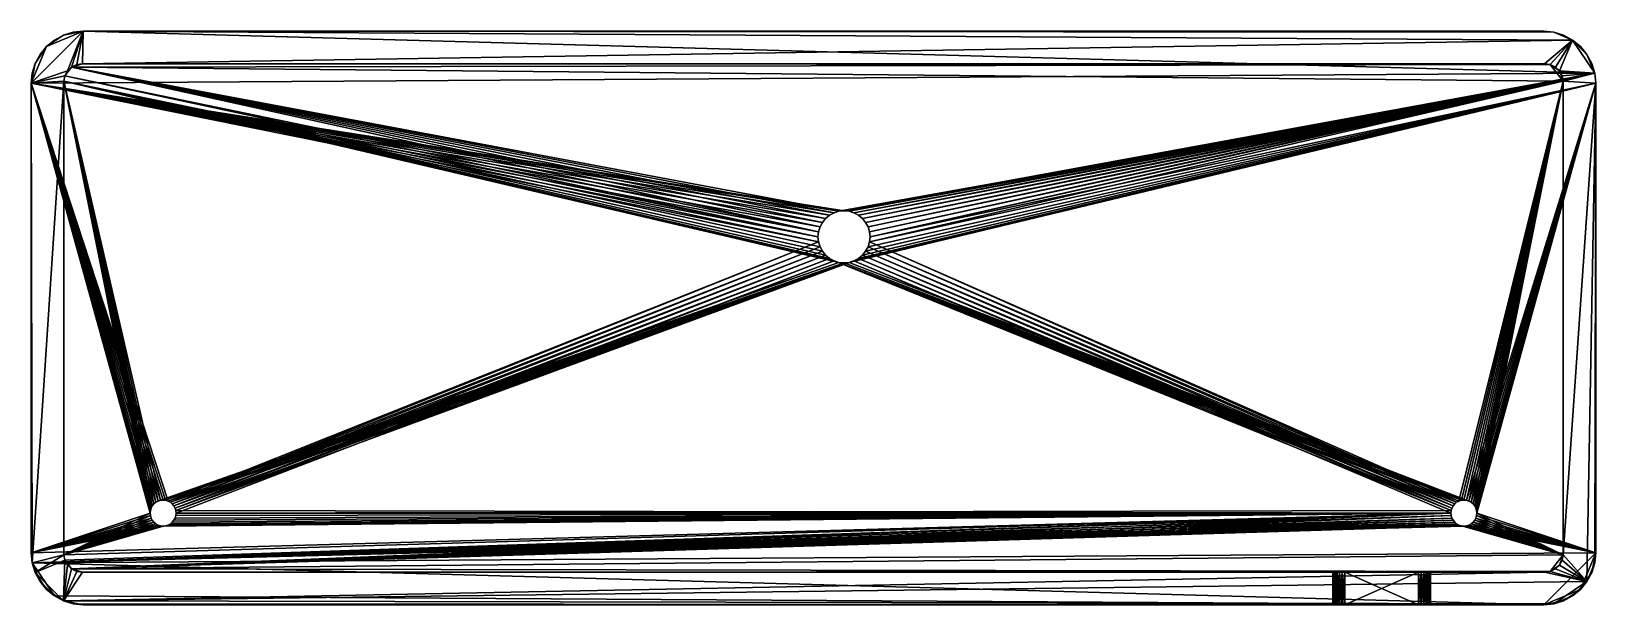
# Model space of a CAD drawing. Extents: x -0.12 to 0.12, y -0.044 to 0.044.
import ezdxf

# ---------------------------------------------------------------- set-up
doc = ezdxf.new("R2010")
doc.units = 0

msp = doc.modelspace()

# ---------------------------------------------------------------- linework, layer by layer
for points in [[(-0.11227, 0.0441, 0.016), (-0.11793, 0.04176, 0.016), (-0.12027, 0.0361, 0.016)], [(-0.11227, 0.0441, 0.016), (-0.12027, 0.0361, 0.016), (-0.11472, 0.038, 0.016)], [(-0.12027, 0.0361, -0.003), (-0.11793, 0.04176, -0.003), (-0.11227, 0.0441, -0.003)], [(-0.12027, 0.0361, -0.003), (-0.11227, 0.0441, -0.003), (0.12012, 0.03766, -0.003)], [(-0.11227, 0.0441, 0.016), (-0.11533, 0.04349, 0.016), (-0.11793, 0.04176, 0.016)], [(-0.11793, 0.04176, -0.003), (-0.11533, 0.04349, -0.003), (-0.11227, 0.0441, -0.003)], [(-0.11533, 0.04349, 0.016), (-0.11671, 0.04275, 0.016), (-0.11793, 0.04176, 0.016)], [(-0.11793, 0.04176, -0.003), (-0.11671, 0.04275, -0.003), (-0.11533, 0.04349, -0.003)], [(-0.11533, 0.04349, -0.003), (-0.11671, 0.04275, -0.003), (-0.11671, 0.04275, 0.016)], [(-0.11533, 0.04349, -0.003), (-0.11671, 0.04275, 0.016), (-0.11533, 0.04349, 0.016)], [(-0.11227, 0.0441, 0.016), (-0.11383, 0.04395, 0.016), (-0.11533, 0.04349, 0.016)], [(-0.11533, 0.04349, -0.003), (-0.11383, 0.04395, -0.003), (-0.11227, 0.0441, -0.003)], [(-0.11383, 0.04395, -0.003), (-0.11533, 0.04349, -0.003), (-0.11533, 0.04349, 0.016)], [(-0.11383, 0.04395, -0.003), (-0.11533, 0.04349, 0.016), (-0.11383, 0.04395, 0.016)], [(-0.11227, 0.0441, 0.016), (-0.11472, 0.038, 0.016), (-0.11408, 0.03859, 0.016)], [(-0.11227, 0.0441, 0.016), (-0.11408, 0.03859, 0.016), (-0.11328, 0.03897, 0.016)], [(-0.11227, 0.0441, -0.003), (-0.11383, 0.04395, -0.003), (-0.11383, 0.04395, 0.016)], [(-0.11227, 0.0441, -0.003), (-0.11383, 0.04395, 0.016), (-0.11227, 0.0441, 0.016)], [(-0.11227, 0.0441, 0.016), (-0.11328, 0.03897, 0.016), (-0.11239, 0.0391, 0.016)], [(-0.11239, 0.0391, 0.016), (0.11671, 0.04275, 0.016), (-0.11227, 0.0441, 0.016)], [(0.11383, 0.04395, 0.016), (0.11227, 0.0441, 0.016), (-0.11227, 0.0441, 0.016)], [(0.11671, 0.04275, 0.016), (0.11383, 0.04395, 0.016), (-0.11227, 0.0441, 0.016)], [(0.11227, 0.0441, -0.003), (-0.11227, 0.0441, -0.003), (-0.11227, 0.0441, 0.016)], [(0.11227, 0.0441, -0.003), (-0.11227, 0.0441, 0.016), (0.11227, 0.0441, 0.016)], [(-0.11227, 0.0441, -0.003), (0.11227, 0.0441, -0.003), (0.11383, 0.04395, -0.003)], [(-0.11227, 0.0441, -0.003), (0.11383, 0.04395, -0.003), (0.11671, 0.04275, -0.003)], [(-0.11227, 0.0441, -0.003), (0.11671, 0.04275, -0.003), (0.12012, 0.03766, -0.003)], [(0.11383, 0.04395, -0.003), (0.11227, 0.0441, -0.003), (0.11227, 0.0441, 0.016)], [(0.11383, 0.04395, -0.003), (0.11227, 0.0441, 0.016), (0.11383, 0.04395, 0.016)], [(0.11671, 0.04275, 0.016), (0.11533, 0.04349, 0.016), (0.11383, 0.04395, 0.016)], [(0.11533, 0.04349, -0.003), (0.11383, 0.04395, -0.003), (0.11383, 0.04395, 0.016)], [(0.11533, 0.04349, -0.003), (0.11383, 0.04395, 0.016), (0.11533, 0.04349, 0.016)], [(0.11383, 0.04395, -0.003), (0.11533, 0.04349, -0.003), (0.11671, 0.04275, -0.003)], [(0.11671, 0.04275, -0.003), (0.11533, 0.04349, -0.003), (0.11533, 0.04349, 0.016)], [(0.11671, 0.04275, -0.003), (0.11533, 0.04349, 0.016), (0.11671, 0.04275, 0.016)], [(-0.11793, 0.04176, 0.016), (-0.11966, 0.03916, 0.016), (-0.12027, 0.0361, 0.016)], [(-0.12027, 0.0361, -0.003), (-0.11966, 0.03916, -0.003), (-0.11793, 0.04176, -0.003)], [(-0.11793, 0.04176, 0.016), (-0.11892, 0.04054, 0.016), (-0.11966, 0.03916, 0.016)], [(-0.11966, 0.03916, -0.003), (-0.11892, 0.04054, -0.003), (-0.11793, 0.04176, -0.003)], [(-0.11793, 0.04176, -0.003), (-0.11892, 0.04054, -0.003), (-0.11892, 0.04054, 0.016)], [(-0.11793, 0.04176, -0.003), (-0.11892, 0.04054, 0.016), (-0.11793, 0.04176, 0.016)], [(-0.11671, 0.04275, -0.003), (-0.11793, 0.04176, -0.003), (-0.11793, 0.04176, 0.016)], [(-0.11671, 0.04275, -0.003), (-0.11793, 0.04176, 0.016), (-0.11671, 0.04275, 0.016)], [(-0.11239, 0.0391, 0.016), (0.11239, 0.0391, 0.016), (0.11671, 0.04275, 0.016)], [(0.11239, 0.0391, 0.016), (0.11328, 0.03897, 0.016), (0.11671, 0.04275, 0.016)], [(0.11328, 0.03897, 0.016), (0.11408, 0.03859, 0.016), (0.11671, 0.04275, 0.016)], [(0.11408, 0.03859, 0.016), (0.11472, 0.038, 0.016), (0.11671, 0.04275, 0.016)], [(0.11472, 0.038, 0.016), (0.12012, 0.03766, 0.016), (0.11671, 0.04275, 0.016)], [(0.11892, 0.04054, 0.016), (0.11793, 0.04176, 0.016), (0.11671, 0.04275, 0.016)], [(0.12012, 0.03766, 0.016), (0.11892, 0.04054, 0.016), (0.11671, 0.04275, 0.016)], [(0.11793, 0.04176, -0.003), (0.11671, 0.04275, -0.003), (0.11671, 0.04275, 0.016)], [(0.11793, 0.04176, -0.003), (0.11671, 0.04275, 0.016), (0.11793, 0.04176, 0.016)], [(0.11671, 0.04275, -0.003), (0.11793, 0.04176, -0.003), (0.11892, 0.04054, -0.003)], [(0.11671, 0.04275, -0.003), (0.11892, 0.04054, -0.003), (0.12012, 0.03766, -0.003)], [(0.11892, 0.04054, -0.003), (0.11793, 0.04176, -0.003), (0.11793, 0.04176, 0.016)], [(0.11892, 0.04054, -0.003), (0.11793, 0.04176, 0.016), (0.11892, 0.04054, 0.016)], [(-0.11966, 0.03916, 0.016), (-0.12012, 0.03766, 0.016), (-0.12027, 0.0361, 0.016)], [(-0.12027, 0.0361, -0.003), (-0.12012, 0.03766, -0.003), (-0.11966, 0.03916, -0.003)], [(-0.11966, 0.03916, -0.003), (-0.12012, 0.03766, -0.003), (-0.12012, 0.03766, 0.016)], [(-0.11966, 0.03916, -0.003), (-0.12012, 0.03766, 0.016), (-0.11966, 0.03916, 0.016)], [(-0.11892, 0.04054, -0.003), (-0.11966, 0.03916, -0.003), (-0.11966, 0.03916, 0.016)], [(-0.11892, 0.04054, -0.003), (-0.11966, 0.03916, 0.016), (-0.11892, 0.04054, 0.016)], [(-0.11408, 0.03859), (-0.11472, 0.038), (-0.11513, 0.03726)], [(-0.11408, 0.03859), (-0.11513, 0.03726), (0.00077, 0.01326)], [(-0.11408, 0.03859), (-0.11408, 0.03859, 0.016), (-0.11472, 0.038, 0.016)], [(-0.11408, 0.03859), (-0.11472, 0.038, 0.016), (-0.11472, 0.038)], [(-0.11239, 0.0391), (-0.11328, 0.03897), (-0.11408, 0.03859)], [(0.11328, 0.03897), (-0.11239, 0.0391), (-0.11408, 0.03859)], [(-0.11328, 0.03897), (-0.11328, 0.03897, 0.016), (-0.11408, 0.03859, 0.016)], [(-0.11328, 0.03897), (-0.11408, 0.03859, 0.016), (-0.11408, 0.03859)], [(0.11527, 0.03644), (0.11328, 0.03897), (-0.11408, 0.03859)], [(-0.11408, 0.03859), (0.00077, 0.01326), (0.001, 0.01401)], [(-0.11408, 0.03859), (0.001, 0.01401), (0.00137, 0.0147)], [(-0.11408, 0.03859), (0.00137, 0.0147), (0.00186, 0.01531)], [(-0.11408, 0.03859), (0.00186, 0.01531), (0.00247, 0.01581)], [(-0.11408, 0.03859), (0.00247, 0.01581), (0.00316, 0.01618)], [(-0.11408, 0.03859), (0.00316, 0.01618), (0.00391, 0.01641)], [(0.00391, 0.01641), (0.11527, 0.03644), (-0.11408, 0.03859)], [(-0.11239, 0.0391), (-0.11239, 0.0391, 0.016), (-0.11328, 0.03897, 0.016)], [(-0.11239, 0.0391), (-0.11328, 0.03897, 0.016), (-0.11328, 0.03897)], [(0.11239, 0.0391), (0.11239, 0.0391, 0.016), (-0.11239, 0.0391, 0.016)], [(0.11239, 0.0391), (-0.11239, 0.0391, 0.016), (-0.11239, 0.0391)], [(0.11328, 0.03897), (0.11239, 0.0391), (-0.11239, 0.0391)], [(0.11328, 0.03897), (0.11328, 0.03897, 0.016), (0.11239, 0.0391, 0.016)], [(0.11328, 0.03897), (0.11239, 0.0391, 0.016), (0.11239, 0.0391)], [(0.11408, 0.03859), (0.11408, 0.03859, 0.016), (0.11328, 0.03897, 0.016)], [(0.11408, 0.03859), (0.11328, 0.03897, 0.016), (0.11328, 0.03897)], [(0.11472, 0.038), (0.11408, 0.03859), (0.11328, 0.03897)], [(0.11527, 0.03644), (0.11472, 0.038), (0.11328, 0.03897)], [(0.11472, 0.038), (0.11472, 0.038, 0.016), (0.11408, 0.03859, 0.016)], [(0.11472, 0.038), (0.11408, 0.03859, 0.016), (0.11408, 0.03859)], [(0.12012, 0.03766, 0.016), (0.11966, 0.03916, 0.016), (0.11892, 0.04054, 0.016)], [(0.11966, 0.03916, -0.003), (0.11892, 0.04054, -0.003), (0.11892, 0.04054, 0.016)], [(0.11966, 0.03916, -0.003), (0.11892, 0.04054, 0.016), (0.11966, 0.03916, 0.016)], [(0.11892, 0.04054, -0.003), (0.11966, 0.03916, -0.003), (0.12012, 0.03766, -0.003)], [(0.12012, 0.03766, -0.003), (0.11966, 0.03916, -0.003), (0.11966, 0.03916, 0.016)], [(0.12012, 0.03766, -0.003), (0.11966, 0.03916, 0.016), (0.12012, 0.03766, 0.016)], [(-0.12027, 0.0361, 0.016), (-0.11513, 0.03726, 0.016), (-0.11472, 0.038, 0.016)], [(-0.12012, 0.03766, -0.003), (-0.12027, 0.0361, -0.003), (-0.12027, 0.0361, 0.016)], [(-0.12012, 0.03766, -0.003), (-0.12027, 0.0361, 0.016), (-0.12012, 0.03766, 0.016)], [(0.00469, 0.01648, -0.003), (-0.12027, 0.0361, -0.003), (0.12012, 0.03766, -0.003)], [(-0.12027, 0.0361, 0.016), (-0.11527, 0.03644, 0.016), (-0.11513, 0.03726, 0.016)], [(-0.12027, 0.0361, 0.016), (-0.12012, -0.03766, 0.016), (-0.11527, 0.03644, 0.016)], [(-0.12027, 0.0361, 0.016), (-0.12027, -0.0361, 0.016), (-0.12012, -0.03766, 0.016)], [(-0.12027, 0.0361, -0.003), (-0.12027, -0.0361, -0.003), (-0.12027, -0.0361, 0.016)], [(-0.12027, 0.0361, -0.003), (-0.12027, -0.0361, 0.016), (-0.12027, 0.0361, 0.016)], [(0.00077, 0.01326, -0.003), (0.00069, 0.01248, -0.003), (-0.12027, 0.0361, -0.003)], [(0.001, 0.01401, -0.003), (0.00077, 0.01326, -0.003), (-0.12027, 0.0361, -0.003)], [(0.00137, 0.0147, -0.003), (0.001, 0.01401, -0.003), (-0.12027, 0.0361, -0.003)], [(0.00186, 0.01531, -0.003), (0.00137, 0.0147, -0.003), (-0.12027, 0.0361, -0.003)], [(0.00247, 0.01581, -0.003), (0.00186, 0.01531, -0.003), (-0.12027, 0.0361, -0.003)], [(0.00316, 0.01618, -0.003), (0.00247, 0.01581, -0.003), (-0.12027, 0.0361, -0.003)], [(0.00391, 0.01641, -0.003), (0.00316, 0.01618, -0.003), (-0.12027, 0.0361, -0.003)], [(0.00469, 0.01648, -0.003), (0.00391, 0.01641, -0.003), (-0.12027, 0.0361, -0.003)], [(-0.12027, 0.0361, -0.003), (0.00069, 0.01248, -0.003), (0.00077, 0.0117, -0.003)], [(-0.102, -0.03, -0.003), (-0.12027, -0.0361, -0.003), (-0.12027, 0.0361, -0.003)], [(-0.10196, -0.02961, -0.003), (-0.102, -0.03, -0.003), (-0.12027, 0.0361, -0.003)], [(-0.12027, 0.0361, -0.003), (0.00077, 0.0117, -0.003), (-0.09923, -0.02815, -0.003)], [(-0.12027, 0.0361, -0.003), (-0.09923, -0.02815, -0.003), (-0.09961, -0.02804, -0.003)], [(-0.10185, -0.02923, -0.003), (-0.10196, -0.02961, -0.003), (-0.12027, 0.0361, -0.003)], [(-0.10166, -0.02889, -0.003), (-0.10185, -0.02923, -0.003), (-0.12027, 0.0361, -0.003)], [(-0.12027, 0.0361, -0.003), (-0.09961, -0.02804, -0.003), (-0.1, -0.028, -0.003)], [(-0.12027, 0.0361, -0.003), (-0.1, -0.028, -0.003), (-0.10039, -0.02804, -0.003)], [(-0.10141, -0.02859, -0.003), (-0.10166, -0.02889, -0.003), (-0.12027, 0.0361, -0.003)], [(-0.10111, -0.02834, -0.003), (-0.10141, -0.02859, -0.003), (-0.12027, 0.0361, -0.003)], [(-0.12027, 0.0361, -0.003), (-0.10039, -0.02804, -0.003), (-0.10077, -0.02815, -0.003)], [(-0.10077, -0.02815, -0.003), (-0.10111, -0.02834, -0.003), (-0.12027, 0.0361, -0.003)], [(-0.12012, -0.03766, 0.016), (-0.11527, -0.03644, 0.016), (-0.11527, 0.03644, 0.016)], [(-0.11513, 0.03726), (-0.11513, 0.03726, 0.016), (-0.11527, 0.03644, 0.016)], [(-0.11513, 0.03726), (-0.11527, 0.03644, 0.016), (-0.11527, 0.03644)], [(-0.11513, 0.03726), (-0.11527, 0.03644), (0.00069, 0.01248)], [(-0.11527, 0.03644), (-0.11527, 0.03644, 0.016), (-0.11527, -0.03644, 0.016)], [(-0.11527, 0.03644), (-0.11527, -0.03644, 0.016), (-0.11527, -0.03644)], [(-0.11527, 0.03644), (-0.11527, -0.03644), (-0.102, -0.03)], [(-0.11527, 0.03644), (-0.102, -0.03), (-0.10196, -0.02961)], [(0.00077, 0.0117), (0.00069, 0.01248), (-0.11527, 0.03644)], [(0.001, 0.01095), (0.00077, 0.0117), (-0.11527, 0.03644)], [(-0.11527, 0.03644), (-0.10196, -0.02961), (-0.10185, -0.02923)], [(-0.11527, 0.03644), (-0.10185, -0.02923), (-0.10166, -0.02889)], [(0.00137, 0.01026), (0.001, 0.01095), (-0.11527, 0.03644)], [(0.00186, 0.00965), (0.00137, 0.01026), (-0.11527, 0.03644)], [(-0.11527, 0.03644), (-0.10166, -0.02889), (-0.10141, -0.02859)], [(-0.11527, 0.03644), (-0.10141, -0.02859), (-0.10111, -0.02834)], [(0.00247, 0.00916), (0.00186, 0.00965), (-0.11527, 0.03644)], [(0.00316, 0.00879), (0.00247, 0.00916), (-0.11527, 0.03644)], [(-0.11527, 0.03644), (-0.10111, -0.02834), (-0.10077, -0.02815)], [(-0.11527, 0.03644), (-0.10077, -0.02815), (-0.10039, -0.02804)], [(0.00391, 0.00856), (0.00316, 0.00879), (-0.11527, 0.03644)], [(0.00391, 0.00856), (-0.11527, 0.03644), (-0.10039, -0.02804)], [(-0.11472, 0.038), (-0.11472, 0.038, 0.016), (-0.11513, 0.03726, 0.016)], [(-0.11472, 0.038), (-0.11513, 0.03726, 0.016), (-0.11513, 0.03726)], [(-0.11513, 0.03726), (0.00069, 0.01248), (0.00077, 0.01326)], [(0.00391, 0.01641), (0.00469, 0.01648), (0.11527, 0.03644)], [(0.12012, 0.03766, -0.003), (0.00547, 0.01641, -0.003), (0.00469, 0.01648, -0.003)], [(0.00469, 0.01648), (0.00547, 0.01641), (0.11527, 0.03644)], [(0.12012, 0.03766, -0.003), (0.00622, 0.01618, -0.003), (0.00547, 0.01641, -0.003)], [(0.00547, 0.01641), (0.00622, 0.01618), (0.11527, 0.03644)], [(0.00547, 0.00856, -0.003), (0.00622, 0.00879, -0.003), (0.12027, 0.0361, -0.003)], [(0.00547, 0.00856, -0.003), (0.12027, 0.0361, -0.003), (0.10039, -0.02804, -0.003)], [(0.12012, 0.03766, -0.003), (0.00691, 0.01581, -0.003), (0.00622, 0.01618, -0.003)], [(0.00622, 0.01618), (0.00691, 0.01581), (0.11527, 0.03644)], [(0.00622, 0.00879, -0.003), (0.00691, 0.00916, -0.003), (0.12027, 0.0361, -0.003)], [(0.12012, 0.03766, -0.003), (0.00752, 0.01531, -0.003), (0.00691, 0.01581, -0.003)], [(0.00691, 0.01581), (0.00752, 0.01531), (0.11527, 0.03644)], [(0.00691, 0.00916, -0.003), (0.00752, 0.00965, -0.003), (0.12027, 0.0361, -0.003)], [(0.12012, 0.03766, -0.003), (0.00802, 0.0147, -0.003), (0.00752, 0.01531, -0.003)], [(0.00752, 0.01531), (0.00802, 0.0147), (0.11527, 0.03644)], [(0.00752, 0.00965, -0.003), (0.00802, 0.01026, -0.003), (0.12027, 0.0361, -0.003)], [(0.12012, 0.03766, -0.003), (0.00839, 0.01401, -0.003), (0.00802, 0.0147, -0.003)], [(0.00802, 0.0147), (0.00839, 0.01401), (0.11527, 0.03644)], [(0.00802, 0.01026, -0.003), (0.00839, 0.01095, -0.003), (0.12027, 0.0361, -0.003)], [(0.12012, 0.03766, -0.003), (0.00862, 0.01326, -0.003), (0.00839, 0.01401, -0.003)], [(0.00839, 0.01401), (0.00862, 0.01326), (0.11527, 0.03644)], [(0.00839, 0.01095, -0.003), (0.00862, 0.0117, -0.003), (0.12027, 0.0361, -0.003)], [(0.12012, 0.03766, -0.003), (0.00869, 0.01248, -0.003), (0.00862, 0.01326, -0.003)], [(0.00862, 0.01326), (0.00869, 0.01248), (0.11527, 0.03644)], [(0.11527, 0.03644), (0.00869, 0.01248), (0.00862, 0.0117)], [(0.11527, 0.03644), (0.00862, 0.0117), (0.09923, -0.02815)], [(0.00862, 0.0117, -0.003), (0.00869, 0.01248, -0.003), (0.12027, 0.0361, -0.003)], [(0.12012, 0.03766, -0.003), (0.12027, 0.0361, -0.003), (0.00869, 0.01248, -0.003)], [(0.11527, 0.03644), (0.09923, -0.02815), (0.09961, -0.02804)], [(0.11527, 0.03644), (0.09961, -0.02804), (0.1, -0.028)], [(0.11527, 0.03644), (0.1, -0.028), (0.10039, -0.02804)], [(0.11527, 0.03644), (0.10039, -0.02804), (0.10077, -0.02815)], [(0.12027, 0.0361, -0.003), (0.10077, -0.02815, -0.003), (0.10039, -0.02804, -0.003)], [(0.10077, -0.02815), (0.10111, -0.02834), (0.11527, 0.03644)], [(0.12027, 0.0361, -0.003), (0.10111, -0.02834, -0.003), (0.10077, -0.02815, -0.003)], [(0.10111, -0.02834), (0.10141, -0.02859), (0.11527, 0.03644)], [(0.12027, 0.0361, -0.003), (0.10141, -0.02859, -0.003), (0.10111, -0.02834, -0.003)], [(0.10141, -0.02859), (0.10166, -0.02889), (0.11527, 0.03644)], [(0.12027, 0.0361, -0.003), (0.10166, -0.02889, -0.003), (0.10141, -0.02859, -0.003)], [(0.10166, -0.02889), (0.10185, -0.02923), (0.11527, 0.03644)], [(0.12027, 0.0361, -0.003), (0.10185, -0.02923, -0.003), (0.10166, -0.02889, -0.003)], [(0.10185, -0.02923), (0.10196, -0.02961), (0.11527, 0.03644)], [(0.12027, 0.0361, -0.003), (0.10196, -0.02961, -0.003), (0.10185, -0.02923, -0.003)], [(0.10196, -0.02961), (0.102, -0.03), (0.11527, 0.03644)], [(0.12027, 0.0361, -0.003), (0.102, -0.03, -0.003), (0.10196, -0.02961, -0.003)], [(0.102, -0.03), (0.11527, -0.03644), (0.11527, 0.03644)], [(0.12027, 0.0361, -0.003), (0.12027, -0.0361, -0.003), (0.102, -0.03, -0.003)], [(0.11513, 0.03726), (0.11513, 0.03726, 0.016), (0.11472, 0.038, 0.016)], [(0.11513, 0.03726), (0.11472, 0.038, 0.016), (0.11472, 0.038)], [(0.11472, 0.038, 0.016), (0.11513, 0.03726, 0.016), (0.12012, 0.03766, 0.016)], [(0.11527, 0.03644), (0.11513, 0.03726), (0.11472, 0.038)], [(0.11513, 0.03726, 0.016), (0.11527, 0.03644, 0.016), (0.12012, 0.03766, 0.016)], [(0.11527, 0.03644), (0.11527, 0.03644, 0.016), (0.11513, 0.03726, 0.016)], [(0.11527, 0.03644), (0.11513, 0.03726, 0.016), (0.11513, 0.03726)], [(0.12027, 0.0361, 0.016), (0.12012, 0.03766, 0.016), (0.11527, 0.03644, 0.016)], [(0.11527, -0.03644), (0.11527, -0.03644, 0.016), (0.11527, 0.03644, 0.016)], [(0.11527, -0.03644), (0.11527, 0.03644, 0.016), (0.11527, 0.03644)], [(0.12027, 0.0361, 0.016), (0.11527, 0.03644, 0.016), (0.11527, -0.03644, 0.016)], [(0.11892, -0.04054, 0.016), (0.12027, 0.0361, 0.016), (0.11527, -0.03644, 0.016)], [(0.11892, -0.04054, 0.016), (0.12012, -0.03766, 0.016), (0.12027, 0.0361, 0.016)], [(0.12027, 0.0361, -0.003), (0.12012, 0.03766, -0.003), (0.12012, 0.03766, 0.016)], [(0.12027, 0.0361, -0.003), (0.12012, 0.03766, 0.016), (0.12027, 0.0361, 0.016)], [(0.12012, -0.03766, 0.016), (0.12027, -0.0361, 0.016), (0.12027, 0.0361, 0.016)], [(0.12027, -0.0361, -0.003), (0.12027, 0.0361, -0.003), (0.12027, 0.0361, 0.016)], [(0.12027, -0.0361, -0.003), (0.12027, 0.0361, 0.016), (0.12027, -0.0361, 0.016)], [(0.00137, 0.0147, -0.003), (0.00137, 0.0147), (0.001, 0.01401)], [(0.00137, 0.0147, -0.003), (0.001, 0.01401), (0.001, 0.01401, -0.003)], [(0.00186, 0.01531, -0.003), (0.00186, 0.01531), (0.00137, 0.0147)], [(0.00186, 0.01531, -0.003), (0.00137, 0.0147), (0.00137, 0.0147, -0.003)], [(0.00247, 0.01581, -0.003), (0.00247, 0.01581), (0.00186, 0.01531)], [(0.00247, 0.01581, -0.003), (0.00186, 0.01531), (0.00186, 0.01531, -0.003)], [(0.00316, 0.01618, -0.003), (0.00316, 0.01618), (0.00247, 0.01581)], [(0.00316, 0.01618, -0.003), (0.00247, 0.01581), (0.00247, 0.01581, -0.003)], [(0.00391, 0.01641, -0.003), (0.00391, 0.01641), (0.00316, 0.01618)], [(0.00391, 0.01641, -0.003), (0.00316, 0.01618), (0.00316, 0.01618, -0.003)], [(0.00469, 0.01648, -0.003), (0.00469, 0.01648), (0.00391, 0.01641)], [(0.00469, 0.01648, -0.003), (0.00391, 0.01641), (0.00391, 0.01641, -0.003)], [(0.00547, 0.01641, -0.003), (0.00547, 0.01641), (0.00469, 0.01648)], [(0.00547, 0.01641, -0.003), (0.00469, 0.01648), (0.00469, 0.01648, -0.003)], [(0.00622, 0.01618, -0.003), (0.00622, 0.01618), (0.00547, 0.01641)], [(0.00622, 0.01618, -0.003), (0.00547, 0.01641), (0.00547, 0.01641, -0.003)], [(0.00691, 0.01581, -0.003), (0.00691, 0.01581), (0.00622, 0.01618)], [(0.00691, 0.01581, -0.003), (0.00622, 0.01618), (0.00622, 0.01618, -0.003)], [(0.00752, 0.01531, -0.003), (0.00752, 0.01531), (0.00691, 0.01581)], [(0.00752, 0.01531, -0.003), (0.00691, 0.01581), (0.00691, 0.01581, -0.003)], [(0.00802, 0.0147, -0.003), (0.00802, 0.0147), (0.00752, 0.01531)], [(0.00802, 0.0147, -0.003), (0.00752, 0.01531), (0.00752, 0.01531, -0.003)], [(0.00839, 0.01401, -0.003), (0.00839, 0.01401), (0.00802, 0.0147)], [(0.00839, 0.01401, -0.003), (0.00802, 0.0147), (0.00802, 0.0147, -0.003)], [(0.00077, 0.01326, -0.003), (0.00077, 0.01326), (0.00069, 0.01248)], [(0.00077, 0.01326, -0.003), (0.00069, 0.01248), (0.00069, 0.01248, -0.003)], [(0.00069, 0.01248, -0.003), (0.00069, 0.01248), (0.00077, 0.0117)], [(0.00069, 0.01248, -0.003), (0.00077, 0.0117), (0.00077, 0.0117, -0.003)], [(0.001, 0.01401, -0.003), (0.001, 0.01401), (0.00077, 0.01326)], [(0.001, 0.01401, -0.003), (0.00077, 0.01326), (0.00077, 0.01326, -0.003)], [(0.00862, 0.01326, -0.003), (0.00862, 0.01326), (0.00839, 0.01401)], [(0.00862, 0.01326, -0.003), (0.00839, 0.01401), (0.00839, 0.01401, -0.003)], [(0.00869, 0.01248, -0.003), (0.00869, 0.01248), (0.00862, 0.01326)], [(0.00869, 0.01248, -0.003), (0.00862, 0.01326), (0.00862, 0.01326, -0.003)], [(0.00862, 0.0117, -0.003), (0.00862, 0.0117), (0.00869, 0.01248)], [(0.00862, 0.0117, -0.003), (0.00869, 0.01248), (0.00869, 0.01248, -0.003)], [(0.00077, 0.0117, -0.003), (-0.09889, -0.02834, -0.003), (-0.09923, -0.02815, -0.003)], [(0.00077, 0.0117, -0.003), (0.001, 0.01095, -0.003), (-0.09889, -0.02834, -0.003)], [(0.001, 0.01095, -0.003), (-0.09859, -0.02859, -0.003), (-0.09889, -0.02834, -0.003)], [(0.001, 0.01095, -0.003), (0.00137, 0.01026, -0.003), (-0.09859, -0.02859, -0.003)], [(0.00137, 0.01026, -0.003), (-0.09834, -0.02889, -0.003), (-0.09859, -0.02859, -0.003)], [(0.00137, 0.01026, -0.003), (0.00186, 0.00965, -0.003), (-0.09834, -0.02889, -0.003)], [(0.00186, 0.00965, -0.003), (-0.09815, -0.02923, -0.003), (-0.09834, -0.02889, -0.003)], [(0.00186, 0.00965, -0.003), (0.00247, 0.00916, -0.003), (-0.09815, -0.02923, -0.003)], [(0.00077, 0.0117, -0.003), (0.00077, 0.0117), (0.001, 0.01095)], [(0.00077, 0.0117, -0.003), (0.001, 0.01095), (0.001, 0.01095, -0.003)], [(0.001, 0.01095, -0.003), (0.001, 0.01095), (0.00137, 0.01026)], [(0.001, 0.01095, -0.003), (0.00137, 0.01026), (0.00137, 0.01026, -0.003)], [(0.00137, 0.01026, -0.003), (0.00137, 0.01026), (0.00186, 0.00965)], [(0.00137, 0.01026, -0.003), (0.00186, 0.00965), (0.00186, 0.00965, -0.003)], [(0.00186, 0.00965, -0.003), (0.00186, 0.00965), (0.00247, 0.00916)], [(0.00186, 0.00965, -0.003), (0.00247, 0.00916), (0.00247, 0.00916, -0.003)], [(0.00691, 0.00916, -0.003), (0.00691, 0.00916), (0.00752, 0.00965)], [(0.00691, 0.00916, -0.003), (0.00752, 0.00965), (0.00752, 0.00965, -0.003)], [(0.00752, 0.00965), (0.00691, 0.00916), (0.09815, -0.02923)], [(0.00752, 0.00965, -0.003), (0.00752, 0.00965), (0.00802, 0.01026)], [(0.00752, 0.00965, -0.003), (0.00802, 0.01026), (0.00802, 0.01026, -0.003)], [(0.00802, 0.01026), (0.00752, 0.00965), (0.09834, -0.02889)], [(0.00752, 0.00965), (0.09815, -0.02923), (0.09834, -0.02889)], [(0.00802, 0.01026, -0.003), (0.00802, 0.01026), (0.00839, 0.01095)], [(0.00802, 0.01026, -0.003), (0.00839, 0.01095), (0.00839, 0.01095, -0.003)], [(0.00839, 0.01095), (0.00802, 0.01026), (0.09859, -0.02859)], [(0.00802, 0.01026), (0.09834, -0.02889), (0.09859, -0.02859)], [(0.00839, 0.01095, -0.003), (0.00839, 0.01095), (0.00862, 0.0117)], [(0.00839, 0.01095, -0.003), (0.00862, 0.0117), (0.00862, 0.0117, -0.003)], [(0.00862, 0.0117), (0.00839, 0.01095), (0.09889, -0.02834)], [(0.00839, 0.01095), (0.09859, -0.02859), (0.09889, -0.02834)], [(0.00862, 0.0117), (0.09889, -0.02834), (0.09923, -0.02815)], [(0.00391, 0.00856), (-0.10039, -0.02804), (-0.1, -0.028)], [(0.00469, 0.00848), (0.00391, 0.00856), (-0.1, -0.028)], [(0.00469, 0.00848), (-0.1, -0.028), (-0.09961, -0.02804)], [(0.00547, 0.00856), (0.00469, 0.00848), (-0.09961, -0.02804)], [(0.00547, 0.00856), (-0.09961, -0.02804), (-0.09923, -0.02815)], [(0.00622, 0.00879), (0.00547, 0.00856), (-0.09923, -0.02815)], [(0.00622, 0.00879), (-0.09923, -0.02815), (-0.09889, -0.02834)], [(0.00622, 0.00879), (-0.09889, -0.02834), (-0.09859, -0.02859)], [(0.00622, 0.00879), (-0.09859, -0.02859), (-0.09834, -0.02889)], [(0.00622, 0.00879), (-0.09834, -0.02889), (-0.09815, -0.02923)], [(0.00247, 0.00916, -0.003), (-0.09804, -0.02961, -0.003), (-0.09815, -0.02923, -0.003)], [(0.00622, 0.00879), (-0.09815, -0.02923), (-0.09804, -0.02961)], [(0.00247, 0.00916, -0.003), (0.00316, 0.00879, -0.003), (-0.09804, -0.02961, -0.003)], [(0.00316, 0.00879, -0.003), (-0.098, -0.03, -0.003), (-0.09804, -0.02961, -0.003)], [(0.00622, 0.00879), (-0.09804, -0.02961), (0.098, -0.03)], [(0.00316, 0.00879, -0.003), (0.09804, -0.02961, -0.003), (-0.098, -0.03, -0.003)], [(0.00247, 0.00916, -0.003), (0.00247, 0.00916), (0.00316, 0.00879)], [(0.00247, 0.00916, -0.003), (0.00316, 0.00879), (0.00316, 0.00879, -0.003)], [(0.00316, 0.00879, -0.003), (0.00316, 0.00879), (0.00391, 0.00856)], [(0.00316, 0.00879, -0.003), (0.00391, 0.00856), (0.00391, 0.00856, -0.003)], [(0.00316, 0.00879, -0.003), (0.00391, 0.00856, -0.003), (0.09923, -0.02815, -0.003)], [(0.00316, 0.00879, -0.003), (0.09923, -0.02815, -0.003), (0.09889, -0.02834, -0.003)], [(0.00316, 0.00879, -0.003), (0.09889, -0.02834, -0.003), (0.09859, -0.02859, -0.003)], [(0.00316, 0.00879, -0.003), (0.09859, -0.02859, -0.003), (0.09834, -0.02889, -0.003)], [(0.00316, 0.00879, -0.003), (0.09834, -0.02889, -0.003), (0.09815, -0.02923, -0.003)], [(0.00316, 0.00879, -0.003), (0.09815, -0.02923, -0.003), (0.09804, -0.02961, -0.003)], [(0.00391, 0.00856, -0.003), (0.00391, 0.00856), (0.00469, 0.00848)], [(0.00391, 0.00856, -0.003), (0.00469, 0.00848), (0.00469, 0.00848, -0.003)], [(0.00391, 0.00856, -0.003), (0.00469, 0.00848, -0.003), (0.09961, -0.02804, -0.003)], [(0.00391, 0.00856, -0.003), (0.09961, -0.02804, -0.003), (0.09923, -0.02815, -0.003)], [(0.00469, 0.00848, -0.003), (0.00469, 0.00848), (0.00547, 0.00856)], [(0.00469, 0.00848, -0.003), (0.00547, 0.00856), (0.00547, 0.00856, -0.003)], [(0.00469, 0.00848, -0.003), (0.00547, 0.00856, -0.003), (0.1, -0.028, -0.003)], [(0.00469, 0.00848, -0.003), (0.1, -0.028, -0.003), (0.09961, -0.02804, -0.003)], [(0.00547, 0.00856, -0.003), (0.00547, 0.00856), (0.00622, 0.00879)], [(0.00547, 0.00856, -0.003), (0.00622, 0.00879), (0.00622, 0.00879, -0.003)], [(0.00547, 0.00856, -0.003), (0.10039, -0.02804, -0.003), (0.1, -0.028, -0.003)], [(0.00622, 0.00879, -0.003), (0.00622, 0.00879), (0.00691, 0.00916)], [(0.00622, 0.00879, -0.003), (0.00691, 0.00916), (0.00691, 0.00916, -0.003)], [(0.00691, 0.00916), (0.00622, 0.00879), (0.09804, -0.02961)], [(0.00622, 0.00879), (0.098, -0.03), (0.09804, -0.02961)], [(0.00691, 0.00916), (0.09804, -0.02961), (0.09815, -0.02923)], [(-0.10141, -0.02859, -0.003), (-0.10141, -0.02859), (-0.10166, -0.02889)], [(-0.10141, -0.02859, -0.003), (-0.10166, -0.02889), (-0.10166, -0.02889, -0.003)], [(-0.10111, -0.02834, -0.003), (-0.10111, -0.02834), (-0.10141, -0.02859)], [(-0.10111, -0.02834, -0.003), (-0.10141, -0.02859), (-0.10141, -0.02859, -0.003)], [(-0.10077, -0.02815, -0.003), (-0.10077, -0.02815), (-0.10111, -0.02834)], [(-0.10077, -0.02815, -0.003), (-0.10111, -0.02834), (-0.10111, -0.02834, -0.003)], [(-0.10039, -0.02804, -0.003), (-0.10039, -0.02804), (-0.10077, -0.02815)], [(-0.10039, -0.02804, -0.003), (-0.10077, -0.02815), (-0.10077, -0.02815, -0.003)], [(-0.1, -0.028, -0.003), (-0.1, -0.028), (-0.10039, -0.02804)], [(-0.1, -0.028, -0.003), (-0.10039, -0.02804), (-0.10039, -0.02804, -0.003)], [(-0.09961, -0.02804, -0.003), (-0.09961, -0.02804), (-0.1, -0.028)], [(-0.09961, -0.02804, -0.003), (-0.1, -0.028), (-0.1, -0.028, -0.003)], [(-0.09923, -0.02815, -0.003), (-0.09923, -0.02815), (-0.09961, -0.02804)], [(-0.09923, -0.02815, -0.003), (-0.09961, -0.02804), (-0.09961, -0.02804, -0.003)], [(-0.09889, -0.02834, -0.003), (-0.09889, -0.02834), (-0.09923, -0.02815)], [(-0.09889, -0.02834, -0.003), (-0.09923, -0.02815), (-0.09923, -0.02815, -0.003)], [(-0.09859, -0.02859, -0.003), (-0.09859, -0.02859), (-0.09889, -0.02834)], [(-0.09859, -0.02859, -0.003), (-0.09889, -0.02834), (-0.09889, -0.02834, -0.003)], [(-0.09834, -0.02889, -0.003), (-0.09834, -0.02889), (-0.09859, -0.02859)], [(-0.09834, -0.02889, -0.003), (-0.09859, -0.02859), (-0.09859, -0.02859, -0.003)], [(0.09859, -0.02859, -0.003), (0.09859, -0.02859), (0.09834, -0.02889)], [(0.09859, -0.02859, -0.003), (0.09834, -0.02889), (0.09834, -0.02889, -0.003)], [(0.09889, -0.02834, -0.003), (0.09889, -0.02834), (0.09859, -0.02859)], [(0.09889, -0.02834, -0.003), (0.09859, -0.02859), (0.09859, -0.02859, -0.003)], [(0.09923, -0.02815, -0.003), (0.09923, -0.02815), (0.09889, -0.02834)], [(0.09923, -0.02815, -0.003), (0.09889, -0.02834), (0.09889, -0.02834, -0.003)], [(0.09961, -0.02804, -0.003), (0.09961, -0.02804), (0.09923, -0.02815)], [(0.09961, -0.02804, -0.003), (0.09923, -0.02815), (0.09923, -0.02815, -0.003)], [(0.1, -0.028, -0.003), (0.1, -0.028), (0.09961, -0.02804)], [(0.1, -0.028, -0.003), (0.09961, -0.02804), (0.09961, -0.02804, -0.003)], [(0.10039, -0.02804, -0.003), (0.10039, -0.02804), (0.1, -0.028)], [(0.10039, -0.02804, -0.003), (0.1, -0.028), (0.1, -0.028, -0.003)], [(0.10077, -0.02815, -0.003), (0.10077, -0.02815), (0.10039, -0.02804)], [(0.10077, -0.02815, -0.003), (0.10039, -0.02804), (0.10039, -0.02804, -0.003)], [(0.10111, -0.02834, -0.003), (0.10111, -0.02834), (0.10077, -0.02815)], [(0.10111, -0.02834, -0.003), (0.10077, -0.02815), (0.10077, -0.02815, -0.003)], [(0.10141, -0.02859, -0.003), (0.10141, -0.02859), (0.10111, -0.02834)], [(0.10141, -0.02859, -0.003), (0.10111, -0.02834), (0.10111, -0.02834, -0.003)], [(0.10166, -0.02889, -0.003), (0.10166, -0.02889), (0.10141, -0.02859)], [(0.10166, -0.02889, -0.003), (0.10141, -0.02859), (0.10141, -0.02859, -0.003)], [(-0.12012, -0.03766, -0.003), (-0.12027, -0.0361, -0.003), (0.098, -0.03, -0.003)], [(-0.12027, -0.0361, -0.003), (-0.102, -0.03, -0.003), (-0.10196, -0.03039, -0.003)], [(-0.12027, -0.0361, -0.003), (-0.09961, -0.03196, -0.003), (0.098, -0.03, -0.003)], [(-0.12027, -0.0361, -0.003), (-0.10196, -0.03039, -0.003), (-0.10185, -0.03077, -0.003)], [(-0.12027, -0.0361, -0.003), (-0.10185, -0.03077, -0.003), (-0.10166, -0.03111, -0.003)], [(-0.12027, -0.0361, -0.003), (-0.10166, -0.03111, -0.003), (-0.10141, -0.03141, -0.003)], [(-0.12012, -0.03766, -0.003), (0.098, -0.03, -0.003), (0.09804, -0.03039, -0.003)], [(-0.12012, -0.03766, -0.003), (0.09804, -0.03039, -0.003), (0.09815, -0.03077, -0.003)], [(-0.12012, -0.03766, -0.003), (0.09815, -0.03077, -0.003), (0.09834, -0.03111, -0.003)], [(-0.12012, -0.03766, -0.003), (0.09834, -0.03111, -0.003), (0.09859, -0.03141, -0.003)], [(0.098, -0.03), (-0.11527, -0.03644), (-0.11513, -0.03726)], [(-0.10196, -0.03039), (-0.102, -0.03), (-0.11527, -0.03644)], [(-0.11527, -0.03644), (0.098, -0.03), (-0.1, -0.032)], [(-0.10185, -0.03077), (-0.10196, -0.03039), (-0.11527, -0.03644)], [(-0.10166, -0.03111), (-0.10185, -0.03077), (-0.11527, -0.03644)], [(-0.10141, -0.03141), (-0.10166, -0.03111), (-0.11527, -0.03644)], [(0.098, -0.03), (-0.11513, -0.03726), (-0.11408, -0.03859)], [(0.09804, -0.03039), (0.098, -0.03), (-0.11408, -0.03859)], [(0.09815, -0.03077), (0.09804, -0.03039), (-0.11408, -0.03859)], [(0.09834, -0.03111), (0.09815, -0.03077), (-0.11408, -0.03859)], [(0.09859, -0.03141), (0.09834, -0.03111), (-0.11408, -0.03859)], [(-0.10196, -0.02961, -0.003), (-0.10196, -0.02961), (-0.102, -0.03)], [(-0.10196, -0.02961, -0.003), (-0.102, -0.03), (-0.102, -0.03, -0.003)], [(-0.102, -0.03, -0.003), (-0.102, -0.03), (-0.10196, -0.03039)], [(-0.102, -0.03, -0.003), (-0.10196, -0.03039), (-0.10196, -0.03039, -0.003)], [(-0.10185, -0.02923, -0.003), (-0.10185, -0.02923), (-0.10196, -0.02961)], [(-0.10185, -0.02923, -0.003), (-0.10196, -0.02961), (-0.10196, -0.02961, -0.003)], [(-0.10196, -0.03039, -0.003), (-0.10196, -0.03039), (-0.10185, -0.03077)], [(-0.10196, -0.03039, -0.003), (-0.10185, -0.03077), (-0.10185, -0.03077, -0.003)], [(-0.10166, -0.02889, -0.003), (-0.10166, -0.02889), (-0.10185, -0.02923)], [(-0.10166, -0.02889, -0.003), (-0.10185, -0.02923), (-0.10185, -0.02923, -0.003)], [(-0.10185, -0.03077, -0.003), (-0.10185, -0.03077), (-0.10166, -0.03111)], [(-0.10185, -0.03077, -0.003), (-0.10166, -0.03111), (-0.10166, -0.03111, -0.003)], [(-0.10166, -0.03111, -0.003), (-0.10166, -0.03111), (-0.10141, -0.03141)], [(-0.10166, -0.03111, -0.003), (-0.10141, -0.03141), (-0.10141, -0.03141, -0.003)], [(0.098, -0.03), (-0.09961, -0.03196), (-0.1, -0.032)], [(0.098, -0.03), (-0.09923, -0.03185), (-0.09961, -0.03196)], [(-0.09961, -0.03196, -0.003), (-0.09923, -0.03185, -0.003), (0.098, -0.03, -0.003)], [(0.098, -0.03), (-0.09889, -0.03166), (-0.09923, -0.03185)], [(-0.09923, -0.03185, -0.003), (-0.09889, -0.03166, -0.003), (0.098, -0.03, -0.003)], [(0.098, -0.03), (-0.09859, -0.03141), (-0.09889, -0.03166)], [(-0.09889, -0.03166, -0.003), (-0.09859, -0.03141, -0.003), (0.098, -0.03, -0.003)], [(0.098, -0.03), (-0.09834, -0.03111), (-0.09859, -0.03141)], [(-0.09859, -0.03141, -0.003), (-0.09834, -0.03111, -0.003), (0.098, -0.03, -0.003)], [(-0.09859, -0.03141, -0.003), (-0.09859, -0.03141), (-0.09834, -0.03111)], [(-0.09859, -0.03141, -0.003), (-0.09834, -0.03111), (-0.09834, -0.03111, -0.003)], [(-0.09815, -0.02923, -0.003), (-0.09815, -0.02923), (-0.09834, -0.02889)], [(-0.09815, -0.02923, -0.003), (-0.09834, -0.02889), (-0.09834, -0.02889, -0.003)], [(0.098, -0.03), (-0.09815, -0.03077), (-0.09834, -0.03111)], [(-0.09834, -0.03111, -0.003), (-0.09815, -0.03077, -0.003), (0.098, -0.03, -0.003)], [(-0.09834, -0.03111, -0.003), (-0.09834, -0.03111), (-0.09815, -0.03077)], [(-0.09834, -0.03111, -0.003), (-0.09815, -0.03077), (-0.09815, -0.03077, -0.003)], [(-0.09804, -0.02961, -0.003), (-0.09804, -0.02961), (-0.09815, -0.02923)], [(-0.09804, -0.02961, -0.003), (-0.09815, -0.02923), (-0.09815, -0.02923, -0.003)], [(0.098, -0.03), (-0.09804, -0.03039), (-0.09815, -0.03077)], [(-0.09815, -0.03077, -0.003), (-0.09804, -0.03039, -0.003), (0.098, -0.03, -0.003)], [(-0.09815, -0.03077, -0.003), (-0.09815, -0.03077), (-0.09804, -0.03039)], [(-0.09815, -0.03077, -0.003), (-0.09804, -0.03039), (-0.09804, -0.03039, -0.003)], [(-0.098, -0.03, -0.003), (-0.098, -0.03), (-0.09804, -0.02961)], [(-0.098, -0.03, -0.003), (-0.09804, -0.02961), (-0.09804, -0.02961, -0.003)], [(-0.09804, -0.02961), (-0.098, -0.03), (0.098, -0.03)], [(0.098, -0.03), (-0.098, -0.03), (-0.09804, -0.03039)], [(-0.09804, -0.03039, -0.003), (-0.09804, -0.03039), (-0.098, -0.03)], [(-0.09804, -0.03039, -0.003), (-0.098, -0.03), (-0.098, -0.03, -0.003)], [(-0.09804, -0.03039, -0.003), (-0.098, -0.03, -0.003), (0.098, -0.03, -0.003)], [(0.09804, -0.02961, -0.003), (0.098, -0.03, -0.003), (-0.098, -0.03, -0.003)], [(0.09804, -0.02961, -0.003), (0.09804, -0.02961), (0.098, -0.03)], [(0.09804, -0.02961, -0.003), (0.098, -0.03), (0.098, -0.03, -0.003)], [(0.098, -0.03, -0.003), (0.098, -0.03), (0.09804, -0.03039)], [(0.098, -0.03, -0.003), (0.09804, -0.03039), (0.09804, -0.03039, -0.003)], [(0.09815, -0.02923, -0.003), (0.09815, -0.02923), (0.09804, -0.02961)], [(0.09815, -0.02923, -0.003), (0.09804, -0.02961), (0.09804, -0.02961, -0.003)], [(0.09804, -0.03039, -0.003), (0.09804, -0.03039), (0.09815, -0.03077)], [(0.09804, -0.03039, -0.003), (0.09815, -0.03077), (0.09815, -0.03077, -0.003)], [(0.09834, -0.02889, -0.003), (0.09834, -0.02889), (0.09815, -0.02923)], [(0.09834, -0.02889, -0.003), (0.09815, -0.02923), (0.09815, -0.02923, -0.003)], [(0.09815, -0.03077, -0.003), (0.09815, -0.03077), (0.09834, -0.03111)], [(0.09815, -0.03077, -0.003), (0.09834, -0.03111), (0.09834, -0.03111, -0.003)], [(0.09834, -0.03111, -0.003), (0.09834, -0.03111), (0.09859, -0.03141)], [(0.09834, -0.03111, -0.003), (0.09859, -0.03141), (0.09859, -0.03141, -0.003)], [(0.11527, -0.03644), (0.10166, -0.03111), (0.10141, -0.03141)], [(0.10141, -0.03141, -0.003), (0.10166, -0.03111, -0.003), (0.12027, -0.0361, -0.003)], [(0.10141, -0.03141, -0.003), (0.10141, -0.03141), (0.10166, -0.03111)], [(0.10141, -0.03141, -0.003), (0.10166, -0.03111), (0.10166, -0.03111, -0.003)], [(0.10185, -0.02923, -0.003), (0.10185, -0.02923), (0.10166, -0.02889)], [(0.10185, -0.02923, -0.003), (0.10166, -0.02889), (0.10166, -0.02889, -0.003)], [(0.11527, -0.03644), (0.10185, -0.03077), (0.10166, -0.03111)], [(0.10166, -0.03111, -0.003), (0.10185, -0.03077, -0.003), (0.12027, -0.0361, -0.003)], [(0.10166, -0.03111, -0.003), (0.10166, -0.03111), (0.10185, -0.03077)], [(0.10166, -0.03111, -0.003), (0.10185, -0.03077), (0.10185, -0.03077, -0.003)], [(0.10196, -0.02961, -0.003), (0.10196, -0.02961), (0.10185, -0.02923)], [(0.10196, -0.02961, -0.003), (0.10185, -0.02923), (0.10185, -0.02923, -0.003)], [(0.11527, -0.03644), (0.10196, -0.03039), (0.10185, -0.03077)], [(0.10185, -0.03077, -0.003), (0.10196, -0.03039, -0.003), (0.12027, -0.0361, -0.003)], [(0.10185, -0.03077, -0.003), (0.10185, -0.03077), (0.10196, -0.03039)], [(0.10185, -0.03077, -0.003), (0.10196, -0.03039), (0.10196, -0.03039, -0.003)], [(0.102, -0.03, -0.003), (0.102, -0.03), (0.10196, -0.02961)], [(0.102, -0.03, -0.003), (0.10196, -0.02961), (0.10196, -0.02961, -0.003)], [(0.11527, -0.03644), (0.102, -0.03), (0.10196, -0.03039)], [(0.10196, -0.03039, -0.003), (0.102, -0.03, -0.003), (0.12027, -0.0361, -0.003)], [(0.10196, -0.03039, -0.003), (0.10196, -0.03039), (0.102, -0.03)], [(0.10196, -0.03039, -0.003), (0.102, -0.03), (0.102, -0.03, -0.003)], [(-0.12027, -0.0361, -0.003), (-0.10141, -0.03141, -0.003), (-0.10111, -0.03166, -0.003)], [(-0.12027, -0.0361, -0.003), (-0.10111, -0.03166, -0.003), (-0.10077, -0.03185, -0.003)], [(-0.12027, -0.0361, -0.003), (-0.10077, -0.03185, -0.003), (-0.10039, -0.03196, -0.003)], [(-0.12027, -0.0361, -0.003), (-0.10039, -0.03196, -0.003), (-0.1, -0.032, -0.003)], [(-0.12027, -0.0361, -0.003), (-0.1, -0.032, -0.003), (-0.09961, -0.03196, -0.003)], [(-0.12012, -0.03766, -0.003), (0.09859, -0.03141, -0.003), (0.09889, -0.03166, -0.003)], [(-0.12012, -0.03766, -0.003), (0.09889, -0.03166, -0.003), (0.09923, -0.03185, -0.003)], [(-0.12012, -0.03766, -0.003), (0.09923, -0.03185, -0.003), (0.09961, -0.03196, -0.003)], [(-0.12012, -0.03766, -0.003), (0.09961, -0.03196, -0.003), (0.1, -0.032, -0.003)], [(0.1, -0.032, -0.003), (0.12027, -0.0361, -0.003), (-0.12012, -0.03766, -0.003)], [(-0.10111, -0.03166), (-0.10141, -0.03141), (-0.11527, -0.03644)], [(-0.10077, -0.03185), (-0.10111, -0.03166), (-0.11527, -0.03644)], [(-0.10039, -0.03196), (-0.10077, -0.03185), (-0.11527, -0.03644)], [(-0.1, -0.032), (-0.10039, -0.03196), (-0.11527, -0.03644)], [(0.09889, -0.03166), (0.09859, -0.03141), (-0.11408, -0.03859)], [(0.09923, -0.03185), (0.09889, -0.03166), (-0.11408, -0.03859)], [(0.09961, -0.03196), (0.09923, -0.03185), (-0.11408, -0.03859)], [(-0.11408, -0.03859), (0.11527, -0.03644), (0.09961, -0.03196)], [(-0.10141, -0.03141, -0.003), (-0.10141, -0.03141), (-0.10111, -0.03166)], [(-0.10141, -0.03141, -0.003), (-0.10111, -0.03166), (-0.10111, -0.03166, -0.003)], [(-0.10111, -0.03166, -0.003), (-0.10111, -0.03166), (-0.10077, -0.03185)], [(-0.10111, -0.03166, -0.003), (-0.10077, -0.03185), (-0.10077, -0.03185, -0.003)], [(-0.10077, -0.03185, -0.003), (-0.10077, -0.03185), (-0.10039, -0.03196)], [(-0.10077, -0.03185, -0.003), (-0.10039, -0.03196), (-0.10039, -0.03196, -0.003)], [(-0.10039, -0.03196, -0.003), (-0.10039, -0.03196), (-0.1, -0.032)], [(-0.10039, -0.03196, -0.003), (-0.1, -0.032), (-0.1, -0.032, -0.003)], [(-0.1, -0.032, -0.003), (-0.1, -0.032), (-0.09961, -0.03196)], [(-0.1, -0.032, -0.003), (-0.09961, -0.03196), (-0.09961, -0.03196, -0.003)], [(-0.09961, -0.03196, -0.003), (-0.09961, -0.03196), (-0.09923, -0.03185)], [(-0.09961, -0.03196, -0.003), (-0.09923, -0.03185), (-0.09923, -0.03185, -0.003)], [(-0.09923, -0.03185, -0.003), (-0.09923, -0.03185), (-0.09889, -0.03166)], [(-0.09923, -0.03185, -0.003), (-0.09889, -0.03166), (-0.09889, -0.03166, -0.003)], [(-0.09889, -0.03166, -0.003), (-0.09889, -0.03166), (-0.09859, -0.03141)], [(-0.09889, -0.03166, -0.003), (-0.09859, -0.03141), (-0.09859, -0.03141, -0.003)], [(0.09859, -0.03141, -0.003), (0.09859, -0.03141), (0.09889, -0.03166)], [(0.09859, -0.03141, -0.003), (0.09889, -0.03166), (0.09889, -0.03166, -0.003)], [(0.09889, -0.03166, -0.003), (0.09889, -0.03166), (0.09923, -0.03185)], [(0.09889, -0.03166, -0.003), (0.09923, -0.03185), (0.09923, -0.03185, -0.003)], [(0.09923, -0.03185, -0.003), (0.09923, -0.03185), (0.09961, -0.03196)], [(0.09923, -0.03185, -0.003), (0.09961, -0.03196), (0.09961, -0.03196, -0.003)], [(0.11527, -0.03644), (0.1, -0.032), (0.09961, -0.03196)], [(0.09961, -0.03196, -0.003), (0.09961, -0.03196), (0.1, -0.032)], [(0.09961, -0.03196, -0.003), (0.1, -0.032), (0.1, -0.032, -0.003)], [(0.11527, -0.03644), (0.10039, -0.03196), (0.1, -0.032)], [(0.1, -0.032, -0.003), (0.10039, -0.03196, -0.003), (0.12027, -0.0361, -0.003)], [(0.1, -0.032, -0.003), (0.1, -0.032), (0.10039, -0.03196)], [(0.1, -0.032, -0.003), (0.10039, -0.03196), (0.10039, -0.03196, -0.003)], [(0.11527, -0.03644), (0.10077, -0.03185), (0.10039, -0.03196)], [(0.10039, -0.03196, -0.003), (0.10077, -0.03185, -0.003), (0.12027, -0.0361, -0.003)], [(0.10039, -0.03196, -0.003), (0.10039, -0.03196), (0.10077, -0.03185)], [(0.10039, -0.03196, -0.003), (0.10077, -0.03185), (0.10077, -0.03185, -0.003)], [(0.11527, -0.03644), (0.10111, -0.03166), (0.10077, -0.03185)], [(0.10077, -0.03185, -0.003), (0.10111, -0.03166, -0.003), (0.12027, -0.0361, -0.003)], [(0.10077, -0.03185, -0.003), (0.10077, -0.03185), (0.10111, -0.03166)], [(0.10077, -0.03185, -0.003), (0.10111, -0.03166), (0.10111, -0.03166, -0.003)], [(0.11527, -0.03644), (0.10141, -0.03141), (0.10111, -0.03166)], [(0.10111, -0.03166, -0.003), (0.10141, -0.03141, -0.003), (0.12027, -0.0361, -0.003)], [(0.10111, -0.03166, -0.003), (0.10111, -0.03166), (0.10141, -0.03141)], [(0.10111, -0.03166, -0.003), (0.10141, -0.03141), (0.10141, -0.03141, -0.003)], [(-0.12027, -0.0361, -0.003), (-0.12012, -0.03766, -0.003), (-0.12012, -0.03766, 0.016)], [(-0.12027, -0.0361, -0.003), (-0.12012, -0.03766, 0.016), (-0.12027, -0.0361, 0.016)], [(0.12027, -0.0361, -0.003), (0.11227, -0.0441, -0.003), (-0.12012, -0.03766, -0.003)], [(-0.11527, -0.03644, 0.016), (-0.12012, -0.03766, 0.016), (-0.11966, -0.03916, 0.016)], [(-0.11892, -0.04054, -0.003), (-0.11966, -0.03916, -0.003), (-0.12012, -0.03766, -0.003)], [(-0.11671, -0.04275, -0.003), (-0.11892, -0.04054, -0.003), (-0.12012, -0.03766, -0.003)], [(0.11227, -0.0441, -0.003), (-0.11671, -0.04275, -0.003), (-0.12012, -0.03766, -0.003)], [(-0.12012, -0.03766, -0.003), (-0.11966, -0.03916, -0.003), (-0.11966, -0.03916, 0.016)], [(-0.12012, -0.03766, -0.003), (-0.11966, -0.03916, 0.016), (-0.12012, -0.03766, 0.016)], [(-0.11513, -0.03726, 0.016), (-0.11527, -0.03644, 0.016), (-0.11966, -0.03916, 0.016)], [(-0.11513, -0.03726, 0.016), (-0.11966, -0.03916, 0.016), (-0.11533, -0.04349, 0.016)], [(-0.11472, -0.038, 0.016), (-0.11513, -0.03726, 0.016), (-0.11533, -0.04349, 0.016)], [(-0.11408, -0.03859, 0.016), (-0.11472, -0.038, 0.016), (-0.11533, -0.04349, 0.016)], [(-0.11527, -0.03644), (-0.11527, -0.03644, 0.016), (-0.11513, -0.03726, 0.016)], [(-0.11527, -0.03644), (-0.11513, -0.03726, 0.016), (-0.11513, -0.03726)], [(-0.11513, -0.03726), (-0.11472, -0.038), (-0.11408, -0.03859)], [(-0.11513, -0.03726), (-0.11513, -0.03726, 0.016), (-0.11472, -0.038, 0.016)], [(-0.11513, -0.03726), (-0.11472, -0.038, 0.016), (-0.11472, -0.038)], [(-0.11472, -0.038), (-0.11472, -0.038, 0.016), (-0.11408, -0.03859, 0.016)], [(-0.11472, -0.038), (-0.11408, -0.03859, 0.016), (-0.11408, -0.03859)], [(-0.11408, -0.03859), (0.11328, -0.03897), (0.11527, -0.03644)], [(0.12027, -0.0361, -0.003), (0.11793, -0.04176, -0.003), (0.11227, -0.0441, -0.003)], [(0.11328, -0.03897), (0.11472, -0.038), (0.11527, -0.03644)], [(0.11328, -0.03897), (0.11408, -0.03859), (0.11472, -0.038)], [(0.11408, -0.03859), (0.11408, -0.03859, 0.016), (0.11472, -0.038, 0.016)], [(0.11408, -0.03859), (0.11472, -0.038, 0.016), (0.11472, -0.038)], [(0.11892, -0.04054, 0.016), (0.11472, -0.038, 0.016), (0.11408, -0.03859, 0.016)], [(0.11472, -0.038), (0.11513, -0.03726), (0.11527, -0.03644)], [(0.11472, -0.038), (0.11472, -0.038, 0.016), (0.11513, -0.03726, 0.016)], [(0.11472, -0.038), (0.11513, -0.03726, 0.016), (0.11513, -0.03726)], [(0.11892, -0.04054, 0.016), (0.11513, -0.03726, 0.016), (0.11472, -0.038, 0.016)], [(0.11513, -0.03726), (0.11513, -0.03726, 0.016), (0.11527, -0.03644, 0.016)], [(0.11513, -0.03726), (0.11527, -0.03644, 0.016), (0.11527, -0.03644)], [(0.11892, -0.04054, 0.016), (0.11527, -0.03644, 0.016), (0.11513, -0.03726, 0.016)], [(0.12027, -0.0361, -0.003), (0.11966, -0.03916, -0.003), (0.11793, -0.04176, -0.003)], [(0.11892, -0.04054, 0.016), (0.11966, -0.03916, 0.016), (0.12012, -0.03766, 0.016)], [(0.12027, -0.0361, -0.003), (0.12012, -0.03766, -0.003), (0.11966, -0.03916, -0.003)], [(0.11966, -0.03916, -0.003), (0.12012, -0.03766, -0.003), (0.12012, -0.03766, 0.016)], [(0.11966, -0.03916, -0.003), (0.12012, -0.03766, 0.016), (0.11966, -0.03916, 0.016)], [(0.12012, -0.03766, -0.003), (0.12027, -0.0361, -0.003), (0.12027, -0.0361, 0.016)], [(0.12012, -0.03766, -0.003), (0.12027, -0.0361, 0.016), (0.12012, -0.03766, 0.016)], [(-0.11966, -0.03916, -0.003), (-0.11892, -0.04054, -0.003), (-0.11892, -0.04054, 0.016)], [(-0.11966, -0.03916, -0.003), (-0.11892, -0.04054, 0.016), (-0.11966, -0.03916, 0.016)], [(-0.11966, -0.03916, 0.016), (-0.11892, -0.04054, 0.016), (-0.11793, -0.04176, 0.016)], [(-0.11966, -0.03916, 0.016), (-0.11793, -0.04176, 0.016), (-0.11533, -0.04349, 0.016)], [(-0.11671, -0.04275, -0.003), (-0.11793, -0.04176, -0.003), (-0.11892, -0.04054, -0.003)], [(-0.11892, -0.04054, -0.003), (-0.11793, -0.04176, -0.003), (-0.11793, -0.04176, 0.016)], [(-0.11892, -0.04054, -0.003), (-0.11793, -0.04176, 0.016), (-0.11892, -0.04054, 0.016)], [(-0.11328, -0.03897, 0.016), (-0.11408, -0.03859, 0.016), (-0.11533, -0.04349, 0.016)], [(-0.11239, -0.0391, 0.016), (-0.11328, -0.03897, 0.016), (-0.11533, -0.04349, 0.016)], [(0.11239, -0.0391, 0.016), (-0.11239, -0.0391, 0.016), (-0.11533, -0.04349, 0.016)], [(0.11239, -0.0391, 0.016), (-0.11533, -0.04349, 0.016), (0.11892, -0.04054, 0.016)], [(-0.11533, -0.04349, 0.016), (0.11383, -0.04395, 0.016), (0.11892, -0.04054, 0.016)], [(-0.11408, -0.03859), (-0.11328, -0.03897), (-0.11239, -0.0391)], [(-0.11408, -0.03859), (-0.11239, -0.0391), (0.11328, -0.03897)], [(-0.11408, -0.03859), (-0.11408, -0.03859, 0.016), (-0.11328, -0.03897, 0.016)], [(-0.11408, -0.03859), (-0.11328, -0.03897, 0.016), (-0.11328, -0.03897)], [(-0.11328, -0.03897), (-0.11328, -0.03897, 0.016), (-0.11239, -0.0391, 0.016)], [(-0.11328, -0.03897), (-0.11239, -0.0391, 0.016), (-0.11239, -0.0391)], [(-0.11239, -0.0391), (0.11239, -0.0391), (0.11328, -0.03897)], [(0.07987, -0.0391, 0.00345), (-0.11239, -0.0391), (-0.11239, -0.0391, 0.016)], [(0.07991, -0.0391, 0.0039), (0.07987, -0.0391, 0.00345), (-0.11239, -0.0391, 0.016)], [(0.08004, -0.0391, 0.00433), (0.07991, -0.0391, 0.0039), (-0.11239, -0.0391, 0.016)], [(0.08026, -0.0391, 0.00473), (0.08004, -0.0391, 0.00433), (-0.11239, -0.0391, 0.016)], [(0.08054, -0.0391, 0.00508), (0.08026, -0.0391, 0.00473), (-0.11239, -0.0391, 0.016)], [(0.08089, -0.0391, 0.00537), (0.08054, -0.0391, 0.00508), (-0.11239, -0.0391, 0.016)], [(0.08129, -0.0391, 0.00558), (0.08089, -0.0391, 0.00537), (-0.11239, -0.0391, 0.016)], [(0.08129, -0.0391, 0.00558), (-0.11239, -0.0391, 0.016), (0.11239, -0.0391, 0.016)], [(-0.11239, -0.0391), (0.07987, -0.0391, 0.00345), (0.07991, -0.0391, 0.003)], [(-0.11239, -0.0391), (0.07991, -0.0391, 0.003), (0.08004, -0.0391, 0.00257)], [(-0.11239, -0.0391), (0.08004, -0.0391, 0.00257), (0.08026, -0.0391, 0.00217)], [(-0.11239, -0.0391), (0.08026, -0.0391, 0.00217), (0.08054, -0.0391, 0.00182)], [(-0.11239, -0.0391), (0.08054, -0.0391, 0.00182), (0.08089, -0.0391, 0.00153)], [(-0.11239, -0.0391), (0.08089, -0.0391, 0.00153), (0.08129, -0.0391, 0.00132)], [(-0.11239, -0.0391), (0.08129, -0.0391, 0.00132), (0.08172, -0.0391, 0.00119)], [(-0.11239, -0.0391), (0.08172, -0.0391, 0.00119), (0.09301, -0.0391, 0.00117)], [(0.09301, -0.0391, 0.00117), (0.11239, -0.0391), (-0.11239, -0.0391)], [(0.07987, -0.0441, 0.00345), (0.07987, -0.0391, 0.00345), (0.07991, -0.0391, 0.003)], [(0.07987, -0.0441, 0.00345), (0.07991, -0.0391, 0.003), (0.07991, -0.0441, 0.003)], [(0.07991, -0.0441, 0.0039), (0.07991, -0.0391, 0.0039), (0.07987, -0.0391, 0.00345)], [(0.07991, -0.0441, 0.0039), (0.07987, -0.0391, 0.00345), (0.07987, -0.0441, 0.00345)], [(0.08004, -0.0441, 0.00433), (0.08004, -0.0391, 0.00433), (0.07991, -0.0391, 0.0039)], [(0.08004, -0.0441, 0.00433), (0.07991, -0.0391, 0.0039), (0.07991, -0.0441, 0.0039)], [(0.07991, -0.0441, 0.003), (0.07991, -0.0391, 0.003), (0.08004, -0.0391, 0.00257)], [(0.07991, -0.0441, 0.003), (0.08004, -0.0391, 0.00257), (0.08004, -0.0441, 0.00257)], [(0.08004, -0.0441, 0.00257), (0.08004, -0.0391, 0.00257), (0.08026, -0.0391, 0.00217)], [(0.08004, -0.0441, 0.00257), (0.08026, -0.0391, 0.00217), (0.08026, -0.0441, 0.00217)], [(0.08026, -0.0441, 0.00473), (0.08026, -0.0391, 0.00473), (0.08004, -0.0391, 0.00433)], [(0.08026, -0.0441, 0.00473), (0.08004, -0.0391, 0.00433), (0.08004, -0.0441, 0.00433)], [(0.08054, -0.0441, 0.00508), (0.08054, -0.0391, 0.00508), (0.08026, -0.0391, 0.00473)], [(0.08054, -0.0441, 0.00508), (0.08026, -0.0391, 0.00473), (0.08026, -0.0441, 0.00473)], [(0.08026, -0.0441, 0.00217), (0.08026, -0.0391, 0.00217), (0.08054, -0.0391, 0.00182)], [(0.08026, -0.0441, 0.00217), (0.08054, -0.0391, 0.00182), (0.08054, -0.0441, 0.00182)], [(0.08089, -0.0441, 0.00537), (0.08089, -0.0391, 0.00537), (0.08054, -0.0391, 0.00508)], [(0.08089, -0.0441, 0.00537), (0.08054, -0.0391, 0.00508), (0.08054, -0.0441, 0.00508)], [(0.08054, -0.0441, 0.00182), (0.08054, -0.0391, 0.00182), (0.08089, -0.0391, 0.00153)], [(0.08054, -0.0441, 0.00182), (0.08089, -0.0391, 0.00153), (0.08089, -0.0441, 0.00153)], [(0.08129, -0.0441, 0.00558), (0.08129, -0.0391, 0.00558), (0.08089, -0.0391, 0.00537)], [(0.08129, -0.0441, 0.00558), (0.08089, -0.0391, 0.00537), (0.08089, -0.0441, 0.00537)], [(0.08089, -0.0441, 0.00153), (0.08089, -0.0391, 0.00153), (0.08129, -0.0391, 0.00132)], [(0.08089, -0.0441, 0.00153), (0.08129, -0.0391, 0.00132), (0.08129, -0.0441, 0.00132)], [(0.11239, -0.0391, 0.016), (0.08172, -0.0391, 0.00571), (0.08129, -0.0391, 0.00558)], [(0.08172, -0.0441, 0.00571), (0.08172, -0.0391, 0.00571), (0.08129, -0.0391, 0.00558)], [(0.08172, -0.0441, 0.00571), (0.08129, -0.0391, 0.00558), (0.08129, -0.0441, 0.00558)], [(0.08129, -0.0441, 0.00132), (0.08129, -0.0391, 0.00132), (0.08172, -0.0391, 0.00119)], [(0.08129, -0.0441, 0.00132), (0.08172, -0.0391, 0.00119), (0.08172, -0.0441, 0.00119)], [(0.11239, -0.0391, 0.016), (0.09301, -0.0391, 0.0057), (0.08172, -0.0391, 0.00571)], [(0.08172, -0.0441, 0.00119), (0.08172, -0.0391, 0.00119), (0.09301, -0.0391, 0.00117)], [(0.08172, -0.0441, 0.00119), (0.09301, -0.0391, 0.00117), (0.09301, -0.0441, 0.00117)], [(0.09301, -0.0441, 0.0057), (0.09301, -0.0391, 0.0057), (0.08172, -0.0391, 0.00571)], [(0.09301, -0.0441, 0.0057), (0.08172, -0.0391, 0.00571), (0.08172, -0.0441, 0.00571)], [(0.11239, -0.0391, 0.016), (0.09344, -0.0391, 0.00557), (0.09301, -0.0391, 0.0057)], [(0.09301, -0.0391, 0.00117), (0.09344, -0.0391, 0.0013), (0.11239, -0.0391)], [(0.09344, -0.0441, 0.00557), (0.09344, -0.0391, 0.00557), (0.09301, -0.0391, 0.0057)], [(0.09344, -0.0441, 0.00557), (0.09301, -0.0391, 0.0057), (0.09301, -0.0441, 0.0057)], [(0.09301, -0.0441, 0.00117), (0.09301, -0.0391, 0.00117), (0.09344, -0.0391, 0.0013)], [(0.09301, -0.0441, 0.00117), (0.09344, -0.0391, 0.0013), (0.09344, -0.0441, 0.0013)], [(0.11239, -0.0391, 0.016), (0.09384, -0.0391, 0.00535), (0.09344, -0.0391, 0.00557)], [(0.09344, -0.0441, 0.0013), (0.09344, -0.0391, 0.0013), (0.09384, -0.0391, 0.00152)], [(0.09344, -0.0441, 0.0013), (0.09384, -0.0391, 0.00152), (0.09384, -0.0441, 0.00152)], [(0.09384, -0.0441, 0.00535), (0.09384, -0.0391, 0.00535), (0.09344, -0.0391, 0.00557)], [(0.09384, -0.0441, 0.00535), (0.09344, -0.0391, 0.00557), (0.09344, -0.0441, 0.00557)], [(0.09344, -0.0391, 0.0013), (0.09384, -0.0391, 0.00152), (0.11239, -0.0391)], [(0.11239, -0.0391, 0.016), (0.09419, -0.0391, 0.00507), (0.09384, -0.0391, 0.00535)], [(0.09419, -0.0441, 0.00507), (0.09419, -0.0391, 0.00507), (0.09384, -0.0391, 0.00535)], [(0.09419, -0.0441, 0.00507), (0.09384, -0.0391, 0.00535), (0.09384, -0.0441, 0.00535)], [(0.09384, -0.0441, 0.00152), (0.09384, -0.0391, 0.00152), (0.09419, -0.0391, 0.0018)], [(0.09384, -0.0441, 0.00152), (0.09419, -0.0391, 0.0018), (0.09419, -0.0441, 0.0018)], [(0.09384, -0.0391, 0.00152), (0.09419, -0.0391, 0.0018), (0.11239, -0.0391)], [(0.11239, -0.0391, 0.016), (0.09448, -0.0391, 0.00472), (0.09419, -0.0391, 0.00507)], [(0.09419, -0.0441, 0.0018), (0.09419, -0.0391, 0.0018), (0.09448, -0.0391, 0.00215)], [(0.09419, -0.0441, 0.0018), (0.09448, -0.0391, 0.00215), (0.09448, -0.0441, 0.00215)], [(0.09419, -0.0391, 0.0018), (0.09448, -0.0391, 0.00215), (0.11239, -0.0391)], [(0.09448, -0.0441, 0.00472), (0.09448, -0.0391, 0.00472), (0.09419, -0.0391, 0.00507)], [(0.09448, -0.0441, 0.00472), (0.09419, -0.0391, 0.00507), (0.09419, -0.0441, 0.00507)], [(0.11239, -0.0391, 0.016), (0.09469, -0.0391, 0.00432), (0.09448, -0.0391, 0.00472)], [(0.09469, -0.0441, 0.00432), (0.09469, -0.0391, 0.00432), (0.09448, -0.0391, 0.00472)], [(0.09469, -0.0441, 0.00432), (0.09448, -0.0391, 0.00472), (0.09448, -0.0441, 0.00472)], [(0.09448, -0.0391, 0.00215), (0.09469, -0.0391, 0.00255), (0.11239, -0.0391)], [(0.09448, -0.0441, 0.00215), (0.09448, -0.0391, 0.00215), (0.09469, -0.0391, 0.00255)], [(0.09448, -0.0441, 0.00215), (0.09469, -0.0391, 0.00255), (0.09469, -0.0441, 0.00255)], [(0.11239, -0.0391, 0.016), (0.09482, -0.0391, 0.00389), (0.09469, -0.0391, 0.00432)], [(0.09469, -0.0391, 0.00255), (0.09482, -0.0391, 0.00299), (0.11239, -0.0391)], [(0.09482, -0.0441, 0.00389), (0.09482, -0.0391, 0.00389), (0.09469, -0.0391, 0.00432)], [(0.09482, -0.0441, 0.00389), (0.09469, -0.0391, 0.00432), (0.09469, -0.0441, 0.00432)], [(0.09469, -0.0441, 0.00255), (0.09469, -0.0391, 0.00255), (0.09482, -0.0391, 0.00299)], [(0.09469, -0.0441, 0.00255), (0.09482, -0.0391, 0.00299), (0.09482, -0.0441, 0.00299)], [(0.11239, -0.0391, 0.016), (0.09487, -0.0391, 0.00344), (0.09482, -0.0391, 0.00389)], [(0.09482, -0.0391, 0.00299), (0.09487, -0.0391, 0.00344), (0.11239, -0.0391)], [(0.09482, -0.0441, 0.00299), (0.09482, -0.0391, 0.00299), (0.09487, -0.0391, 0.00344)], [(0.09482, -0.0441, 0.00299), (0.09487, -0.0391, 0.00344), (0.09487, -0.0441, 0.00344)], [(0.09487, -0.0441, 0.00344), (0.09487, -0.0391, 0.00344), (0.09482, -0.0391, 0.00389)], [(0.09487, -0.0441, 0.00344), (0.09482, -0.0391, 0.00389), (0.09482, -0.0441, 0.00389)], [(0.11239, -0.0391, 0.016), (0.11239, -0.0391), (0.09487, -0.0391, 0.00344)], [(0.11239, -0.0391), (0.11239, -0.0391, 0.016), (0.11328, -0.03897, 0.016)], [(0.11239, -0.0391), (0.11328, -0.03897, 0.016), (0.11328, -0.03897)], [(0.11892, -0.04054, 0.016), (0.11328, -0.03897, 0.016), (0.11239, -0.0391, 0.016)], [(0.11328, -0.03897), (0.11328, -0.03897, 0.016), (0.11408, -0.03859, 0.016)], [(0.11328, -0.03897), (0.11408, -0.03859, 0.016), (0.11408, -0.03859)], [(0.11892, -0.04054, 0.016), (0.11408, -0.03859, 0.016), (0.11328, -0.03897, 0.016)], [(0.11383, -0.04395, 0.016), (0.11671, -0.04275, 0.016), (0.11892, -0.04054, 0.016)], [(0.11671, -0.04275, 0.016), (0.11793, -0.04176, 0.016), (0.11892, -0.04054, 0.016)], [(0.11966, -0.03916, -0.003), (0.11892, -0.04054, -0.003), (0.11793, -0.04176, -0.003)], [(0.11793, -0.04176, -0.003), (0.11892, -0.04054, -0.003), (0.11892, -0.04054, 0.016)], [(0.11793, -0.04176, -0.003), (0.11892, -0.04054, 0.016), (0.11793, -0.04176, 0.016)], [(0.11892, -0.04054, -0.003), (0.11966, -0.03916, -0.003), (0.11966, -0.03916, 0.016)], [(0.11892, -0.04054, -0.003), (0.11966, -0.03916, 0.016), (0.11892, -0.04054, 0.016)], [(-0.11793, -0.04176, -0.003), (-0.11671, -0.04275, -0.003), (-0.11671, -0.04275, 0.016)], [(-0.11793, -0.04176, -0.003), (-0.11671, -0.04275, 0.016), (-0.11793, -0.04176, 0.016)], [(-0.11793, -0.04176, 0.016), (-0.11671, -0.04275, 0.016), (-0.11533, -0.04349, 0.016)], [(-0.11383, -0.04395, -0.003), (-0.11533, -0.04349, -0.003), (-0.11671, -0.04275, -0.003)], [(0.11227, -0.0441, -0.003), (-0.11383, -0.04395, -0.003), (-0.11671, -0.04275, -0.003)], [(-0.11671, -0.04275, -0.003), (-0.11533, -0.04349, -0.003), (-0.11533, -0.04349, 0.016)], [(-0.11671, -0.04275, -0.003), (-0.11533, -0.04349, 0.016), (-0.11671, -0.04275, 0.016)], [(0.11793, -0.04176, -0.003), (0.11533, -0.04349, -0.003), (0.11227, -0.0441, -0.003)], [(0.11383, -0.04395, 0.016), (0.11533, -0.04349, 0.016), (0.11671, -0.04275, 0.016)], [(0.11793, -0.04176, -0.003), (0.11671, -0.04275, -0.003), (0.11533, -0.04349, -0.003)], [(0.11533, -0.04349, -0.003), (0.11671, -0.04275, -0.003), (0.11671, -0.04275, 0.016)], [(0.11533, -0.04349, -0.003), (0.11671, -0.04275, 0.016), (0.11533, -0.04349, 0.016)], [(0.11671, -0.04275, -0.003), (0.11793, -0.04176, -0.003), (0.11793, -0.04176, 0.016)], [(0.11671, -0.04275, -0.003), (0.11793, -0.04176, 0.016), (0.11671, -0.04275, 0.016)], [(-0.11533, -0.04349, -0.003), (-0.11383, -0.04395, -0.003), (-0.11383, -0.04395, 0.016)], [(-0.11533, -0.04349, -0.003), (-0.11383, -0.04395, 0.016), (-0.11533, -0.04349, 0.016)], [(-0.11533, -0.04349, 0.016), (-0.11383, -0.04395, 0.016), (-0.11227, -0.0441, 0.016)], [(-0.11533, -0.04349, 0.016), (-0.11227, -0.0441, 0.016), (0.11383, -0.04395, 0.016)], [(0.11227, -0.0441, -0.003), (-0.11227, -0.0441, -0.003), (-0.11383, -0.04395, -0.003)], [(-0.11383, -0.04395, -0.003), (-0.11227, -0.0441, -0.003), (-0.11227, -0.0441, 0.016)], [(-0.11383, -0.04395, -0.003), (-0.11227, -0.0441, 0.016), (-0.11383, -0.04395, 0.016)], [(-0.11227, -0.0441, 0.016), (0.11227, -0.0441, 0.016), (0.11383, -0.04395, 0.016)], [(-0.11227, -0.0441, 0.016), (-0.11227, -0.0441, -0.003), (0.07987, -0.0441, 0.00345)], [(-0.11227, -0.0441, 0.016), (0.07987, -0.0441, 0.00345), (0.07991, -0.0441, 0.0039)], [(-0.11227, -0.0441, 0.016), (0.07991, -0.0441, 0.0039), (0.08004, -0.0441, 0.00433)], [(-0.11227, -0.0441, 0.016), (0.08004, -0.0441, 0.00433), (0.08026, -0.0441, 0.00473)], [(-0.11227, -0.0441, 0.016), (0.08026, -0.0441, 0.00473), (0.08054, -0.0441, 0.00508)], [(-0.11227, -0.0441, 0.016), (0.08054, -0.0441, 0.00508), (0.08089, -0.0441, 0.00537)], [(-0.11227, -0.0441, 0.016), (0.08089, -0.0441, 0.00537), (0.08129, -0.0441, 0.00558)], [(-0.11227, -0.0441, 0.016), (0.08129, -0.0441, 0.00558), (0.08172, -0.0441, 0.00571)], [(-0.11227, -0.0441, 0.016), (0.08172, -0.0441, 0.00571), (0.09301, -0.0441, 0.0057)], [(0.09301, -0.0441, 0.0057), (0.11227, -0.0441, 0.016), (-0.11227, -0.0441, 0.016)], [(0.07991, -0.0441, 0.003), (0.07987, -0.0441, 0.00345), (-0.11227, -0.0441, -0.003)], [(0.08004, -0.0441, 0.00257), (0.07991, -0.0441, 0.003), (-0.11227, -0.0441, -0.003)], [(0.08026, -0.0441, 0.00217), (0.08004, -0.0441, 0.00257), (-0.11227, -0.0441, -0.003)], [(0.08054, -0.0441, 0.00182), (0.08026, -0.0441, 0.00217), (-0.11227, -0.0441, -0.003)], [(0.08089, -0.0441, 0.00153), (0.08054, -0.0441, 0.00182), (-0.11227, -0.0441, -0.003)], [(0.08129, -0.0441, 0.00132), (0.08089, -0.0441, 0.00153), (-0.11227, -0.0441, -0.003)], [(0.08172, -0.0441, 0.00119), (0.08129, -0.0441, 0.00132), (-0.11227, -0.0441, -0.003)], [(0.11227, -0.0441, -0.003), (0.08172, -0.0441, 0.00119), (-0.11227, -0.0441, -0.003)], [(0.11227, -0.0441, -0.003), (0.09301, -0.0441, 0.00117), (0.08172, -0.0441, 0.00119)], [(0.09301, -0.0441, 0.0057), (0.09344, -0.0441, 0.00557), (0.11227, -0.0441, 0.016)], [(0.11227, -0.0441, -0.003), (0.09344, -0.0441, 0.0013), (0.09301, -0.0441, 0.00117)], [(0.09344, -0.0441, 0.00557), (0.09384, -0.0441, 0.00535), (0.11227, -0.0441, 0.016)], [(0.11227, -0.0441, -0.003), (0.09384, -0.0441, 0.00152), (0.09344, -0.0441, 0.0013)], [(0.09384, -0.0441, 0.00535), (0.09419, -0.0441, 0.00507), (0.11227, -0.0441, 0.016)], [(0.11227, -0.0441, -0.003), (0.09419, -0.0441, 0.0018), (0.09384, -0.0441, 0.00152)], [(0.09419, -0.0441, 0.00507), (0.09448, -0.0441, 0.00472), (0.11227, -0.0441, 0.016)], [(0.11227, -0.0441, -0.003), (0.09448, -0.0441, 0.00215), (0.09419, -0.0441, 0.0018)], [(0.09448, -0.0441, 0.00472), (0.09469, -0.0441, 0.00432), (0.11227, -0.0441, 0.016)], [(0.11227, -0.0441, -0.003), (0.09469, -0.0441, 0.00255), (0.09448, -0.0441, 0.00215)], [(0.09469, -0.0441, 0.00432), (0.09482, -0.0441, 0.00389), (0.11227, -0.0441, 0.016)], [(0.11227, -0.0441, -0.003), (0.09482, -0.0441, 0.00299), (0.09469, -0.0441, 0.00255)], [(0.09482, -0.0441, 0.00389), (0.09487, -0.0441, 0.00344), (0.11227, -0.0441, 0.016)], [(0.11227, -0.0441, -0.003), (0.09487, -0.0441, 0.00344), (0.09482, -0.0441, 0.00299)], [(0.09487, -0.0441, 0.00344), (0.11227, -0.0441, -0.003), (0.11227, -0.0441, 0.016)], [(0.11533, -0.04349, -0.003), (0.11383, -0.04395, -0.003), (0.11227, -0.0441, -0.003)], [(0.11227, -0.0441, -0.003), (0.11383, -0.04395, -0.003), (0.11383, -0.04395, 0.016)], [(0.11227, -0.0441, -0.003), (0.11383, -0.04395, 0.016), (0.11227, -0.0441, 0.016)], [(0.11383, -0.04395, -0.003), (0.11533, -0.04349, -0.003), (0.11533, -0.04349, 0.016)], [(0.11383, -0.04395, -0.003), (0.11533, -0.04349, 0.016), (0.11383, -0.04395, 0.016)]]:
    msp.add_3dface(points)

doc.saveas('drawing.dxf')
